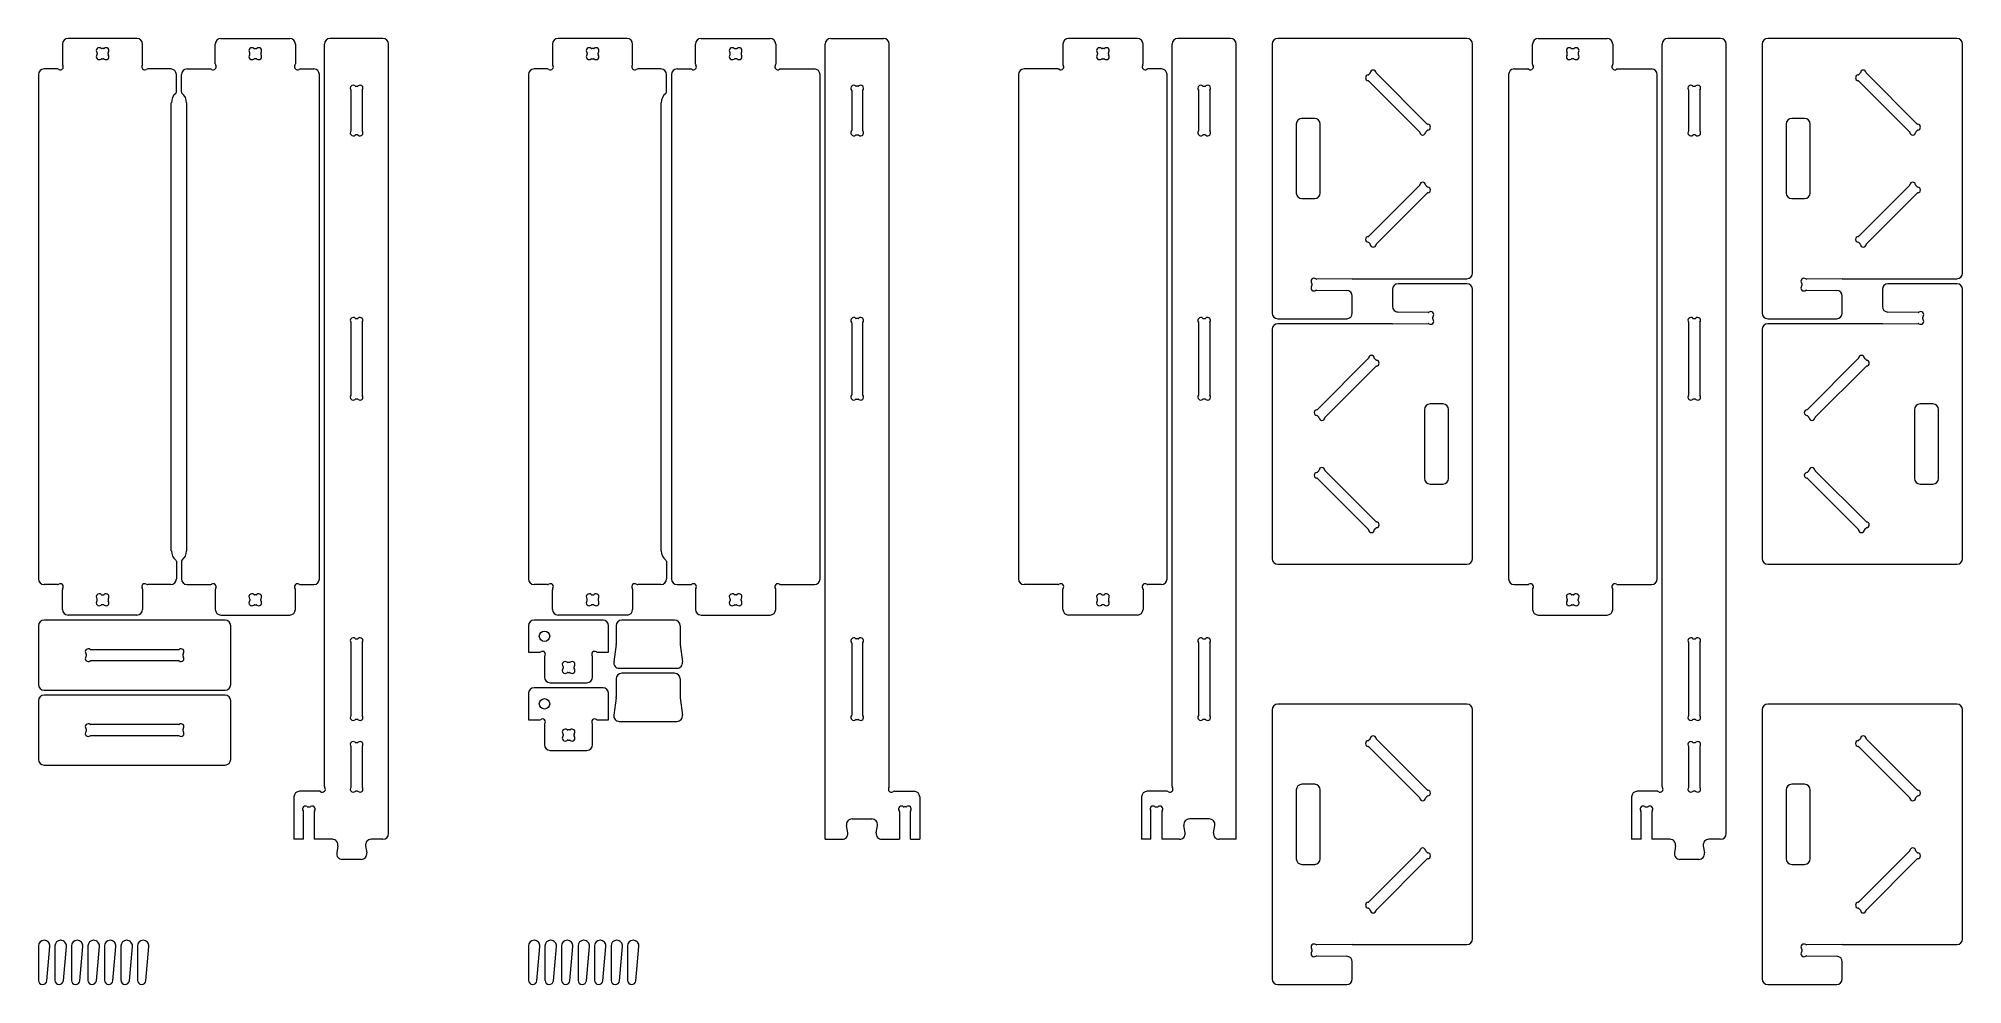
# Model space of a CAD drawing. Header units: millimetres. Extents: x 22 to 2423, y 21 to 1203.
import ezdxf

# ---------------------------------------------------------------- set-up
doc = ezdxf.new("R2010")
doc.units = ezdxf.units.MM

msp = doc.modelspace()

# ---------------------------------------------------------------- linework, layer by layer
at = {"color": 7, "linetype": 'Continuous', "lineweight": 15}
for p, q in [((144.7, 1202.6), (58.7, 1202.6)), ((249.4, 1202.6), (335.4, 1202.6)), ((451.7, 1202.6), (385.7, 1202.6)), ((756.3, 1202.6), (670.3, 1202.6)), ((848.8, 1202.6), (934.8, 1202.6)), ((1010.5, 1202.6), (1076.5, 1202.6)), ((1393.3, 1202.6), (1307.3, 1202.6)), ((1509.6, 1202.6), (1443.6, 1202.6)), ((1804.5, 1202.6), (1568.5, 1202.6)), ((1893.5, 1202.6), (1979.5, 1202.6)), ((2121.2, 1202.6), (2055.2, 1202.6)), ((2416, 1202.6), (2180, 1202.6)), ((51.7, 1195.6), (51.7, 1170.9)), ((94.9, 1184.2), (94.9, 1182.8)), ((102.9, 1189.9), (100.6, 1189.9)), ((100.6, 1177.2), (102.9, 1177.2)), ((108.6, 1182.8), (108.6, 1184.2)), ((151.7, 1170.9), (151.7, 1195.6)), ((242.4, 1170.9), (242.4, 1195.6)), ((285.5, 1182.8), (285.5, 1184.2)), ((291.2, 1189.9), (293.6, 1189.9)), ((293.6, 1177.2), (291.2, 1177.2)), ((299.2, 1184.2), (299.2, 1182.8)), ((342.4, 1195.6), (342.4, 1170.9)), ((378.7, 268.4), (378.7, 1195.6)), ((458.7, 209.6), (458.7, 1195.6)), ((663.3, 1195.6), (663.3, 1170.9)), ((706.5, 1184.2), (706.5, 1182.8)), ((714.5, 1189.9), (712.2, 1189.9)), ((712.2, 1177.2), (714.5, 1177.2)), ((720.2, 1182.8), (720.2, 1184.2)), ((763.3, 1170.9), (763.3, 1195.6)), ((841.8, 1170.3), (841.8, 1195.6)), ((885, 1182.8), (885, 1184.2)), ((890.7, 1189.9), (893, 1189.9)), ((893, 1177.2), (890.7, 1177.2)), ((898.7, 1184.2), (898.7, 1182.8)), ((941.8, 1195.6), (941.8, 1170.3)), ((1003.5, 202.6), (1003.5, 1195.6)), ((1083.5, 269), (1083.5, 1195.6)), ((1300.3, 1195.6), (1300.3, 1170.3)), ((1343.4, 1184.2), (1343.4, 1182.8)), ((1351.4, 1189.9), (1349.1, 1189.9)), ((1349.1, 1177.2), (1351.4, 1177.2)), ((1357.1, 1182.8), (1357.1, 1184.2)), ((1400.3, 1170.3), (1400.3, 1195.6)), ((1436.6, 269), (1436.6, 1195.6)), ((1516.6, 202.6), (1516.6, 1195.6)), ((1561.5, 1195.6), (1561.5, 859.6)), ((1811.5, 909.6), (1811.5, 1195.6)), ((1886.5, 1170.3), (1886.5, 1195.6)), ((1929.7, 1182.8), (1929.7, 1184.2)), ((1935.3, 1189.9), (1937.7, 1189.9)), ((1937.7, 1177.2), (1935.3, 1177.2)), ((1943.4, 1184.2), (1943.4, 1182.8)), ((1986.5, 1195.6), (1986.5, 1170.3)), ((2048.2, 268.4), (2048.2, 1195.6)), ((2128.2, 209.6), (2128.2, 1195.6)), ((2173, 1195.6), (2173, 859.6)), ((2423, 909.6), (2423, 1195.6)), ((21.7, 1157.5), (21.7, 527.7)), ((45.3, 1164.5), (28.7, 1164.5)), ((186.9, 1164.5), (158.2, 1164.5)), ((193.9, 1135.4), (193.9, 1157.5)), ((200.2, 1135.4), (200.2, 1157.5)), ((207.2, 1164.5), (236, 1164.5)), ((348.8, 1164.5), (365.4, 1164.5)), ((372.4, 527.7), (372.4, 1157.5)), ((633.3, 1157.5), (633.3, 527.7)), ((656.9, 1164.5), (640.3, 1164.5)), ((798.5, 1164.5), (769.8, 1164.5)), ((805.5, 1135.4), (805.5, 1157.5)), ((811.8, 1157.5), (811.8, 527.7)), ((818.8, 1164.5), (836, 1164.5)), ((947.7, 1164.5), (990.2, 1164.5)), ((997.2, 527.7), (997.2, 1157.5)), ((1244.9, 1157.5), (1244.9, 527.7)), ((1294.4, 1164.5), (1251.9, 1164.5)), ((1423.3, 1164.5), (1406.1, 1164.5)), ((1430.3, 527.7), (1430.3, 1157.5)), ((1683.6, 1159.1), (1681.9, 1157.5)), ((1755, 1095.7), (1691.6, 1159.1)), ((1856.5, 1157.5), (1856.5, 527.7)), ((1863.5, 1164.5), (1880.6, 1164.5)), ((1992.4, 1164.5), (2034.9, 1164.5)), ((2041.9, 527.7), (2041.9, 1157.5)), ((2295.2, 1159.1), (2293.5, 1157.5)), ((2366.6, 1095.7), (2303.2, 1159.1)), ((411.9, 1087.7), (411.9, 1137.4)), ((417.6, 1143.1), (419.9, 1143.1)), ((425.6, 1137.4), (425.6, 1087.7)), ((1036.7, 1137.4), (1036.7, 1087.7)), ((1044.7, 1143.1), (1042.4, 1143.1)), ((1050.4, 1087.7), (1050.4, 1137.4)), ((1469.8, 1087.7), (1469.8, 1137.4)), ((1475.4, 1143.1), (1477.8, 1143.1)), ((1483.5, 1137.4), (1483.5, 1087.7)), ((1681.9, 1149.4), (1745.3, 1086)), ((2081.4, 1087.7), (2081.4, 1137.4)), ((2087, 1143.1), (2089.4, 1143.1)), ((2095.1, 1137.4), (2095.1, 1087.7)), ((2293.5, 1149.4), (2356.9, 1086)), ((187.5, 562.8), (187.5, 1122.3)), ((206.6, 1122.3), (206.6, 562.8)), ((799.1, 562.8), (799.1, 1122.3)), ((419.9, 1082.1), (417.6, 1082.1)), ((1042.4, 1082.1), (1044.7, 1082.1)), ((1477.8, 1082.1), (1475.4, 1082.1)), ((1591.5, 1095.6), (1591.5, 1009.6)), ((1614.5, 1102.6), (1598.5, 1102.6)), ((1621.5, 1009.6), (1621.5, 1095.6)), ((1753.3, 1086), (1755, 1087.7)), ((2089.4, 1082.1), (2087, 1082.1)), ((2203, 1095.6), (2203, 1009.6)), ((2226, 1102.6), (2210, 1102.6)), ((2233, 1009.6), (2233, 1095.6)), ((2364.9, 1086), (2366.6, 1087.7)), ((1745.3, 1019.1), (1681.9, 955.7)), ((1691.6, 946), (1755, 1009.4)), ((1755, 1017.5), (1753.3, 1019.1)), ((2356.9, 1019.1), (2293.5, 955.7)), ((2303.2, 946), (2366.6, 1009.4)), ((2366.6, 1017.5), (2364.9, 1019.1)), ((1598.5, 1002.6), (1614.5, 1002.6)), ((2210, 1002.6), (2226, 1002.6)), ((1681.9, 947.7), (1683.6, 946)), ((2293.5, 947.7), (2295.2, 946)), ((1611, 896.4), (1611, 894)), ((1661.5, 902.6), (1616.6, 902.1)), ((1661.5, 902.6), (1804.5, 902.6)), ((1711.5, 889.2), (1711.5, 867.9)), ((1804.5, 896.2), (1718.5, 896.2)), ((1811.5, 553.2), (1811.5, 889.2)), ((2222.5, 896.4), (2222.5, 894)), ((2273, 902.6), (2228.2, 902.1)), ((2273, 902.6), (2416, 902.6)), ((2323, 889.2), (2323, 867.9)), ((2416, 896.2), (2330, 896.2)), ((2423, 553.2), (2423, 889.2)), ((1616.6, 888.3), (1654.5, 887.9)), ((1661.5, 859.6), (1661.5, 880.9)), ((2228.2, 888.3), (2266.1, 887.9)), ((2273, 859.6), (2273, 880.9)), ((411.9, 757.7), (411.9, 847.4)), ((417.6, 853.1), (419.9, 853.1)), ((425.6, 847.4), (425.6, 757.7)), ((1036.7, 847.4), (1036.7, 757.7)), ((1044.7, 853.1), (1042.4, 853.1)), ((1050.4, 757.7), (1050.4, 847.4)), ((1469.8, 757.7), (1469.8, 847.4)), ((1475.4, 853.1), (1477.8, 853.1)), ((1483.5, 847.4), (1483.5, 757.7)), ((1568.5, 852.6), (1654.5, 852.6)), ((1711.5, 846.2), (1568.5, 846.2)), ((1711.5, 846.2), (1756.3, 846.7)), ((1756.3, 860.5), (1718.4, 860.9)), ((1762, 852.4), (1762, 854.7)), ((2081.4, 757.7), (2081.4, 847.4)), ((2087, 853.1), (2089.4, 853.1)), ((2095.1, 847.4), (2095.1, 757.7)), ((2180, 852.6), (2266, 852.6)), ((2323, 846.2), (2180, 846.2)), ((2323, 846.2), (2367.9, 846.7)), ((2367.9, 860.5), (2330, 860.9)), ((2373.5, 852.4), (2373.5, 854.7)), ((1561.5, 839.2), (1561.5, 553.2)), ((2173, 839.2), (2173, 553.2)), ((1681.3, 802.8), (1617.9, 739.4)), ((1627.6, 729.7), (1691, 793.1)), ((1691, 801.1), (1689.3, 802.8)), ((2292.9, 802.8), (2229.5, 739.4)), ((2239.2, 729.7), (2302.6, 793.1)), ((2302.6, 801.1), (2300.9, 802.8)), ((419.9, 752.1), (417.6, 752.1)), ((1042.4, 752.1), (1044.7, 752.1)), ((1477.8, 752.1), (1475.4, 752.1)), ((1774.5, 746.2), (1758.5, 746.2)), ((2089.4, 752.1), (2087, 752.1)), ((2386, 746.2), (2370, 746.2)), ((1617.9, 731.3), (1619.6, 729.7)), ((1751.5, 739.2), (1751.5, 653.2)), ((1781.5, 653.2), (1781.5, 739.2)), ((2229.5, 731.3), (2231.2, 729.7)), ((2363, 739.2), (2363, 653.2)), ((2393, 653.2), (2393, 739.2)), ((1619.6, 662.8), (1617.9, 661.1)), ((1617.9, 653.1), (1681.3, 589.7)), ((1691, 599.4), (1627.6, 662.8)), ((2231.2, 662.8), (2229.5, 661.1)), ((2229.5, 653.1), (2292.9, 589.7)), ((2302.6, 599.4), (2239.2, 662.8)), ((1758.5, 646.2), (1774.5, 646.2)), ((2370, 646.2), (2386, 646.2)), ((1689.3, 589.7), (1691, 591.3)), ((2300.9, 589.7), (2302.6, 591.3)), ((193.9, 549.7), (193.9, 527.7)), ((200.2, 549.7), (200.2, 527.7)), ((805.5, 549.7), (805.5, 527.7)), ((1568.5, 546.2), (1804.5, 546.2)), ((2180, 546.2), (2416, 546.2)), ((45.3, 520.7), (28.7, 520.7)), ((51.7, 489.6), (51.7, 514.2)), ((100.6, 508), (102.9, 508)), ((151.7, 514.2), (151.7, 489.6)), ((186.9, 520.7), (158.2, 520.7)), ((207.2, 520.7), (236, 520.7)), ((242.4, 514.2), (242.4, 489.6)), ((293.6, 508), (291.2, 508)), ((342.4, 489.6), (342.4, 514.2)), ((348.8, 520.7), (365.4, 520.7)), ((656.9, 520.7), (640.3, 520.7)), ((663.3, 489.6), (663.3, 514.2)), ((712.2, 508), (714.5, 508)), ((763.3, 514.2), (763.3, 489.6)), ((798.5, 520.7), (769.8, 520.7)), ((818.8, 520.7), (836, 520.7)), ((841.8, 514.8), (841.8, 489.6)), ((893, 508), (890.7, 508)), ((941.8, 489.6), (941.8, 514.8)), ((947.7, 520.7), (990.2, 520.7)), ((1294.4, 520.7), (1251.9, 520.7)), ((1300.3, 489.6), (1300.3, 514.8)), ((1349.1, 508), (1351.4, 508)), ((1400.3, 514.8), (1400.3, 489.6)), ((1423.3, 520.7), (1406.1, 520.7)), ((1863.5, 520.7), (1880.6, 520.7)), ((1886.5, 514.8), (1886.5, 489.6)), ((1937.7, 508), (1935.3, 508)), ((1986.5, 489.6), (1986.5, 514.8)), ((1992.4, 520.7), (2034.9, 520.7)), ((144.7, 482.6), (58.7, 482.6)), ((94.9, 500.9), (94.9, 502.3)), ((102.9, 495.3), (100.6, 495.3)), ((108.6, 502.3), (108.6, 500.9)), ((249.4, 482.6), (335.4, 482.6)), ((285.5, 502.3), (285.5, 500.9)), ((291.2, 495.3), (293.6, 495.3)), ((299.2, 500.9), (299.2, 502.3)), ((756.3, 482.6), (670.3, 482.6)), ((706.5, 500.9), (706.5, 502.3)), ((714.5, 495.3), (712.2, 495.3)), ((720.2, 502.3), (720.2, 500.9)), ((848.8, 482.6), (934.8, 482.6)), ((885, 502.3), (885, 500.9)), ((890.7, 495.3), (893, 495.3)), ((898.7, 500.9), (898.7, 502.3)), ((1393.3, 482.6), (1307.3, 482.6)), ((1343.4, 500.9), (1343.4, 502.3)), ((1351.4, 495.3), (1349.1, 495.3)), ((1357.1, 502.3), (1357.1, 500.9)), ((1893.5, 482.6), (1979.5, 482.6)), ((1929.7, 502.3), (1929.7, 500.9)), ((1935.3, 495.3), (1937.7, 495.3)), ((1943.4, 500.9), (1943.4, 502.3)), ((21.7, 469.2), (21.7, 395.9)), ((254.7, 476.2), (28.7, 476.2)), ((261.7, 395.9), (261.7, 469.2)), ((633.3, 469.2), (633.3, 436.2)), ((726.3, 476.2), (640.3, 476.2)), ((733.3, 436.2), (733.3, 469.2)), ((742.6, 469.2), (742.6, 446.7)), ((815.6, 476.2), (749.6, 476.2)), ((822.6, 469.2), (822.6, 446.7)), ((81.2, 433.7), (81.2, 431.4)), ((196.6, 439.4), (86.9, 439.4)), ((202.2, 431.4), (202.2, 433.7)), ((411.9, 357.7), (411.9, 447.4)), ((417.6, 453.1), (419.9, 453.1)), ((425.6, 447.4), (425.6, 357.7)), ((633.3, 436.2), (647.5, 436.2)), ((719.2, 436.2), (733.3, 436.2)), ((742.6, 445.8), (739.7, 424.1)), ((822.7, 445.8), (825.6, 424.1)), ((1036.7, 447.4), (1036.7, 357.7)), ((1044.7, 453.1), (1042.4, 453.1)), ((1050.4, 357.7), (1050.4, 447.4)), ((1469.8, 357.7), (1469.8, 447.4)), ((1475.4, 453.1), (1477.8, 453.1)), ((1483.5, 447.4), (1483.5, 357.7)), ((2081.4, 357.7), (2081.4, 447.4)), ((2087, 453.1), (2089.4, 453.1)), ((2095.1, 447.4), (2095.1, 357.7)), ((86.9, 425.7), (196.6, 425.7)), ((653.3, 430.3), (653.3, 405.1)), ((676.5, 417.8), (676.5, 416.5)), ((684.5, 423.5), (682.2, 423.5)), ((682.2, 410.8), (684.5, 410.8)), ((690.2, 416.5), (690.2, 417.8)), ((713.3, 405.1), (713.3, 430.3)), ((746.6, 416.2), (818.6, 416.2)), ((815.6, 409.9), (749.6, 409.9)), ((28.7, 388.9), (254.7, 388.9)), ((633.3, 384.8), (633.3, 351.8)), ((726.3, 391.8), (640.3, 391.8)), ((660.3, 398.1), (706.3, 398.1)), ((733.3, 351.8), (733.3, 384.8)), ((742.6, 402.9), (742.6, 380.3)), ((822.6, 402.9), (822.6, 380.3)), ((21.7, 375.6), (21.7, 302.3)), ((254.7, 382.6), (28.7, 382.6)), ((261.7, 302.3), (261.7, 375.6)), ((742.6, 379.4), (739.7, 357.8)), ((822.7, 379.4), (825.6, 357.8)), ((1561.5, 364.3), (1561.5, 28.3)), ((1804.5, 371.3), (1568.5, 371.3)), ((1811.5, 78.3), (1811.5, 364.3)), ((2173, 364.3), (2173, 28.3)), ((2416, 371.3), (2180, 371.3)), ((2423, 78.3), (2423, 364.3)), ((81.2, 340.1), (81.2, 337.7)), ((196.6, 345.8), (86.9, 345.8)), ((202.2, 337.7), (202.2, 340.1)), ((419.9, 352.1), (417.6, 352.1)), ((633.3, 351.8), (647.5, 351.8)), ((653.3, 345.9), (653.3, 320.7)), ((684.5, 339.1), (682.2, 339.1)), ((713.3, 320.7), (713.3, 345.9)), ((719.2, 351.8), (733.3, 351.8)), ((746.6, 349.9), (818.6, 349.9)), ((1042.4, 352.1), (1044.7, 352.1)), ((1477.8, 352.1), (1475.4, 352.1)), ((2089.4, 352.1), (2087, 352.1)), ((86.9, 332.1), (196.6, 332.1)), ((411.9, 268.2), (411.9, 317.9)), ((417.6, 323.6), (419.9, 323.6)), ((425.6, 317.9), (425.6, 268.2)), ((660.3, 313.7), (706.3, 313.7)), ((676.5, 333.4), (676.5, 332)), ((682.2, 326.4), (684.5, 326.4)), ((690.2, 332), (690.2, 333.4)), ((1683.6, 327.8), (1681.9, 326.2)), ((1681.9, 318.1), (1745.3, 254.7)), ((1755, 264.4), (1691.6, 327.8)), ((2081.4, 268.2), (2081.4, 317.9)), ((2087, 323.6), (2089.4, 323.6)), ((2095.1, 317.9), (2095.1, 268.2)), ((2295.2, 327.8), (2293.5, 326.2)), ((2293.5, 318.1), (2356.9, 254.7)), ((2366.6, 264.4), (2303.2, 327.8)), ((28.7, 295.3), (254.7, 295.3)), ((1591.5, 264.3), (1591.5, 178.3)), ((1614.5, 271.3), (1598.5, 271.3)), ((1621.5, 178.3), (1621.5, 264.3)), ((2203, 264.3), (2203, 178.3)), ((2226, 271.3), (2210, 271.3)), ((2233, 178.3), (2233, 264.3)), ((340.6, 255.6), (340.6, 202.6)), ((372.9, 262.6), (347.6, 262.6)), ((358, 243.1), (360.4, 243.1)), ((419.9, 262.6), (417.6, 262.6)), ((1090, 262.6), (1114.6, 262.6)), ((1104.2, 243.1), (1101.9, 243.1)), ((1121.6, 255.6), (1121.6, 202.6)), ((1398.5, 255.6), (1398.5, 202.6)), ((1430.2, 262.6), (1405.5, 262.6)), ((1415.9, 243.1), (1418.2, 243.1)), ((1753.3, 254.7), (1755, 256.4)), ((2010.1, 255.6), (2010.1, 202.6)), ((2042.3, 262.6), (2017.1, 262.6)), ((2027.5, 243.1), (2029.8, 243.1)), ((2089.4, 262.6), (2087, 262.6)), ((2364.9, 254.7), (2366.6, 256.4)), ((352.3, 202.6), (352.3, 237.4)), ((366, 237.4), (366, 202.6)), ((1031.7, 210.7), (1030.2, 220)), ((1037.1, 228.1), (1061.9, 228.1)), ((1067.3, 210.7), (1068.8, 220)), ((1096.2, 237.4), (1096.2, 202.6)), ((1109.9, 202.6), (1109.9, 237.4)), ((1410.2, 202.6), (1410.2, 237.4)), ((1423.9, 237.4), (1423.9, 202.6)), ((1452.8, 210.7), (1451.3, 220)), ((1483, 228.1), (1458.2, 228.1)), ((1488.4, 210.7), (1489.9, 220)), ((2021.8, 202.6), (2021.8, 237.4)), ((2035.5, 237.4), (2035.5, 202.6)), ((352.3, 202.6), (340.6, 202.6)), ((388.5, 202.6), (366, 202.6)), ((395.4, 194.5), (394, 185.7)), ((430, 194.5), (431.4, 185.7)), ((451.7, 202.6), (436.9, 202.6)), ((1003.5, 202.6), (1024.8, 202.6)), ((1074.2, 202.6), (1096.2, 202.6)), ((1109.9, 202.6), (1121.6, 202.6)), ((1410.2, 202.6), (1398.5, 202.6)), ((1445.9, 202.6), (1423.9, 202.6)), ((1516.6, 202.6), (1495.3, 202.6)), ((2021.8, 202.6), (2010.1, 202.6)), ((2058, 202.6), (2035.5, 202.6)), ((2064.9, 194.5), (2063.5, 185.7)), ((2099.5, 194.5), (2100.9, 185.7)), ((2121.2, 202.6), (2106.4, 202.6)), ((424.5, 177.6), (400.9, 177.6)), ((1598.5, 171.3), (1614.5, 171.3)), ((1745.3, 187.8), (1681.9, 124.4)), ((1691.6, 114.7), (1755, 178.1)), ((1755, 186.2), (1753.3, 187.8)), ((2094, 177.6), (2070.4, 177.6)), ((2210, 171.3), (2226, 171.3)), ((2356.9, 187.8), (2293.5, 124.4)), ((2303.2, 114.7), (2366.6, 178.1)), ((2366.6, 186.2), (2364.9, 187.8)), ((1681.9, 116.4), (1683.6, 114.7)), ((2293.5, 116.4), (2295.2, 114.7)), ((29, 76.5), (28.7, 76.5)), ((49.6, 76.5), (49.3, 76.5)), ((70.2, 76.5), (69.9, 76.5)), ((90.8, 76.5), (90.5, 76.5)), ((111.4, 76.5), (111.1, 76.5)), ((132, 76.5), (131.7, 76.5)), ((152.6, 76.5), (152.3, 76.5)), ((640.6, 76.5), (640.3, 76.5)), ((661.2, 76.5), (660.9, 76.5)), ((681.8, 76.5), (681.5, 76.5)), ((702.4, 76.5), (702.1, 76.5)), ((723, 76.5), (722.7, 76.5)), ((743.6, 76.5), (743.3, 76.5)), ((764.2, 76.5), (763.9, 76.5)), ((21.7, 69.5), (21.7, 26.5)), ((32.2, 26.1), (36, 68.9)), ((42.3, 69.5), (42.3, 26.5)), ((52.8, 26.1), (56.6, 68.9)), ((62.9, 69.5), (62.9, 26.5)), ((73.4, 26.1), (77.2, 68.9)), ((83.5, 69.5), (83.5, 26.5)), ((94, 26.1), (97.8, 68.9)), ((104.1, 69.5), (104.1, 26.5)), ((114.6, 26.1), (118.4, 68.9)), ((124.7, 69.5), (124.7, 26.5)), ((135.2, 26.1), (139, 68.9)), ((145.3, 69.5), (145.3, 26.5)), ((155.8, 26.1), (159.6, 68.9)), ((633.3, 69.5), (633.3, 26.5)), ((643.8, 26.1), (647.6, 68.9)), ((653.9, 69.5), (653.9, 26.5)), ((664.4, 26.1), (668.2, 68.9)), ((674.5, 69.5), (674.5, 26.5)), ((685, 26.1), (688.8, 68.9)), ((695.1, 69.5), (695.1, 26.5)), ((705.6, 26.1), (709.4, 68.9)), ((715.7, 69.5), (715.7, 26.5)), ((726.2, 26.1), (729.9, 68.9)), ((736.3, 69.5), (736.3, 26.5)), ((746.8, 26.1), (750.5, 68.9)), ((756.9, 69.5), (756.9, 26.5)), ((767.4, 26.1), (771.1, 68.9)), ((1611, 65.1), (1611, 62.7)), ((1661.5, 71.3), (1616.6, 70.8)), ((1616.6, 57), (1654.5, 56.6)), ((1661.5, 71.3), (1804.5, 71.3)), ((1661.5, 28.3), (1661.5, 49.6)), ((2222.5, 65.1), (2222.5, 62.7)), ((2273, 71.3), (2228.2, 70.8)), ((2228.2, 57), (2266.1, 56.6)), ((2273, 71.3), (2416, 71.3)), ((2273, 28.3), (2273, 49.6)), ((1568.5, 21.3), (1654.5, 21.3)), ((2180, 21.3), (2266, 21.3))]:
    msp.add_line(p, q, dxfattribs=at)
for centre in [(653.3, 456.2), (653.3, 371.8)]:
    msp.add_circle(centre, 6.5, dxfattribs=at)
for centre, radius, start, end in [((58.7, 1195.6), 7, 90, 180), ((144.7, 1195.6), 7, 0, 90), ((249.4, 1195.6), 7, 90, 180), ((335.4, 1195.6), 7, 0, 90), ((385.7, 1195.6), 7, 90, 180), ((451.7, 1195.6), 7, 0, 90), ((670.3, 1195.6), 7, 90, 180), ((756.3, 1195.6), 7, 0, 90), ((848.8, 1195.6), 7, 90, 180), ((934.8, 1195.6), 7, 0, 90), ((1010.5, 1195.6), 7, 90, 180), ((1076.5, 1195.6), 7, 0, 90), ((1307.3, 1195.6), 7, 90, 180), ((1393.3, 1195.6), 7, 0, 90), ((1443.6, 1195.6), 7, 90, 180), ((1509.6, 1195.6), 7, 0, 90), ((1568.5, 1195.6), 7, 90, 180), ((1804.5, 1195.6), 7, 0, 90), ((1893.5, 1195.6), 7, 90, 180), ((1979.5, 1195.6), 7, 0, 90), ((2055.2, 1195.6), 7, 90, 180), ((2121.2, 1195.6), 7, 0, 90), ((2180, 1195.6), 7, 90, 180), ((2416, 1195.6), 7, 0, 90), ((97.5, 1187.3), 3.68, 51.4743, 218.5257), ((97.5, 1179.8), 3.68, 141.4743, 308.5257), ((93.6, 1184.2), 1.27, 0, 38.5257), ((93.6, 1182.8), 1.27, 321.4743, 0), ((100.6, 1191.1), 1.27, 231.4743, 270), ((100.6, 1175.9), 1.27, 90, 128.5257), ((102.9, 1191.1), 1.27, 270, 308.5257), ((102.9, 1175.9), 1.27, 51.4743, 90), ((106, 1187.3), 3.68, 321.4743, 128.5257), ((106, 1179.8), 3.68, 231.4743, 38.5257), ((109.9, 1184.2), 1.27, 141.4743, 180), ((109.9, 1182.8), 1.27, 180, 218.5257), ((288.1, 1187.3), 3.68, 51.4743, 218.5257), ((288.1, 1179.8), 3.68, 141.4743, 308.5257), ((284.3, 1184.2), 1.27, 0, 38.5257), ((284.3, 1182.8), 1.27, 321.4743, 0), ((291.2, 1191.1), 1.27, 231.4743, 270), ((291.2, 1175.9), 1.27, 90, 128.5257), ((293.6, 1191.1), 1.27, 270, 308.5257), ((293.6, 1175.9), 1.27, 51.4743, 90), ((296.6, 1187.3), 3.68, 321.4743, 128.5257), ((296.6, 1179.8), 3.68, 231.4743, 38.5257), ((300.5, 1184.2), 1.27, 141.4743, 180), ((300.5, 1182.8), 1.27, 180, 218.5257), ((709.1, 1187.3), 3.68, 51.4743, 218.5257), ((709.1, 1179.8), 3.67, 141.4743, 308.5257), ((705.2, 1184.2), 1.27, 0, 38.5257), ((705.2, 1182.8), 1.27, 321.4743, 0), ((712.2, 1191.1), 1.27, 231.4743, 270), ((712.2, 1175.9), 1.27, 90, 128.5257), ((714.5, 1191.1), 1.27, 270, 308.5257), ((714.5, 1175.9), 1.27, 51.4743, 90), ((717.6, 1187.3), 3.68, 321.4743, 128.5257), ((717.6, 1179.8), 3.67, 231.4743, 38.5257), ((721.5, 1184.2), 1.27, 141.4743, 180), ((721.5, 1182.8), 1.27, 180, 218.5257), ((887.6, 1187.3), 3.68, 51.4743, 218.5257), ((887.6, 1179.8), 3.68, 141.4743, 308.5257), ((883.7, 1184.2), 1.27, 0, 38.5257), ((883.7, 1182.8), 1.27, 321.4743, 0), ((890.7, 1191.1), 1.27, 231.4743, 270), ((890.7, 1175.9), 1.27, 90, 128.5257), ((893, 1191.1), 1.27, 270, 308.5257), ((893, 1175.9), 1.27, 51.4743, 90), ((896.1, 1187.3), 3.68, 321.4743, 128.5257), ((896.1, 1179.8), 3.67, 231.4743, 38.5257), ((900, 1184.2), 1.27, 141.4743, 180), ((900, 1182.8), 1.27, 180, 218.5257), ((1346, 1187.3), 3.68, 51.4743, 218.5257), ((1346, 1179.8), 3.68, 141.4743, 308.5257), ((1342.1, 1184.2), 1.27, 0, 38.5257), ((1342.1, 1182.8), 1.27, 321.4743, 0), ((1349.1, 1191.1), 1.27, 231.4743, 270), ((1349.1, 1175.9), 1.27, 90, 128.5257), ((1351.4, 1191.1), 1.27, 270, 308.5257), ((1351.4, 1175.9), 1.27, 51.4743, 90), ((1354.5, 1187.3), 3.68, 321.4743, 128.5257), ((1354.5, 1179.8), 3.68, 231.4743, 38.5257), ((1358.4, 1184.2), 1.27, 141.4743, 180), ((1358.4, 1182.8), 1.27, 180, 218.5257), ((1932.3, 1187.3), 3.68, 51.4743, 218.5257), ((1932.3, 1179.8), 3.68, 141.4743, 308.5257), ((1928.4, 1184.2), 1.27, 0, 38.5257), ((1928.4, 1182.8), 1.27, 321.4743, 0), ((1935.3, 1191.1), 1.27, 231.4743, 270), ((1935.3, 1175.9), 1.27, 90, 128.5257), ((1937.7, 1191.1), 1.27, 270, 308.5257), ((1937.7, 1175.9), 1.27, 51.4743, 90), ((1940.8, 1187.3), 3.68, 321.4743, 128.5257), ((1940.8, 1179.8), 3.68, 231.4743, 38.5257), ((1944.6, 1184.2), 1.27, 141.4743, 180), ((1944.6, 1182.8), 1.27, 180, 218.5257), ((28.7, 1157.5), 7, 90, 180), ((45.3, 1160.8), 3.67, 58.6003, 90), ((49.1, 1167.1), 3.68, 238.6003, 31.3997), ((55.4, 1170.9), 3.68, 180, 211.3997), ((154.3, 1167.1), 3.67, 148.6003, 301.3997), ((148.1, 1170.9), 3.68, 328.6003, 0), ((158.2, 1160.8), 3.67, 90, 121.3997), ((186.9, 1157.5), 7, 0, 90), ((207.2, 1157.5), 7, 90, 180), ((236, 1160.8), 3.67, 58.6003, 90), ((239.8, 1167.1), 3.68, 238.6003, 31.3997), ((246.1, 1170.9), 3.68, 180, 211.3997), ((345, 1167.1), 3.68, 148.6003, 301.3997), ((338.7, 1170.9), 3.68, 328.6003, 0), ((348.8, 1160.8), 3.67, 90, 121.3997), ((365.4, 1157.5), 7, 0, 90), ((640.3, 1157.5), 7, 90, 180), ((656.9, 1160.8), 3.67, 58.6003, 90), ((660.7, 1167.1), 3.67, 238.6003, 31.3997), ((667, 1170.9), 3.68, 180, 211.3997), ((765.9, 1167.1), 3.68, 148.6003, 301.3997), ((759.7, 1170.9), 3.68, 328.6003, 0), ((769.8, 1160.8), 3.67, 90, 121.3997), ((798.5, 1157.5), 7, 0, 90), ((818.8, 1157.5), 7, 90, 180), ((836, 1162.6), 1.84, 53.5849, 90), ((839.2, 1167.1), 3.68, 233.5849, 36.4151), ((843.7, 1170.3), 1.84, 180, 216.4151), ((944.4, 1167.1), 3.68, 143.5849, 306.4151), ((940, 1170.3), 1.84, 323.5849, 0), ((947.7, 1162.6), 1.84, 90, 126.4151), ((990.2, 1157.5), 7, 0, 90), ((1251.9, 1157.5), 7, 90, 180), ((1294.4, 1162.6), 1.84, 53.5849, 90), ((1297.7, 1167.1), 3.68, 233.5849, 36.4151), ((1302.1, 1170.3), 1.84, 180, 216.4151), ((1402.9, 1167.1), 3.68, 143.5849, 306.4151), ((1398.4, 1170.3), 1.84, 323.5849, 0), ((1406.1, 1162.6), 1.84, 90, 126.4151), ((1423.3, 1157.5), 7, 360, 90), ((1681.6, 1153.4), 3.68, 96.4743, 263.5257), ((1681, 1158.3), 1.27, 276.4743, 315), ((1682.7, 1160), 1.27, 315, 353.5257), ((1687.6, 1159.4), 3.67, 6.4743, 173.5257), ((1692.5, 1160), 1.27, 186.4743, 225), ((1863.5, 1157.5), 7, 90, 180), ((1880.6, 1162.6), 1.84, 53.5849, 90), ((1883.9, 1167.1), 3.68, 233.5849, 36.4151), ((1888.3, 1170.3), 1.84, 180, 216.4151), ((1989.1, 1167.1), 3.68, 143.5849, 306.4151), ((1984.7, 1170.3), 1.84, 323.5849, 0), ((1992.4, 1162.6), 1.84, 90, 126.4151), ((2034.9, 1157.5), 7, 0, 90), ((2293.2, 1153.4), 3.68, 96.4743, 263.5257), ((2292.6, 1158.3), 1.27, 276.4743, 315), ((2294.3, 1160), 1.27, 315, 353.5257), ((2299.2, 1159.4), 3.67, 6.4743, 173.5257), ((2304.1, 1160), 1.27, 186.4743, 225), ((202.4, 1122.3), 14.8, 128.2223, 180), ((192.1, 1135.4), 1.84, 308.2223, 0), ((202.1, 1135.4), 1.84, 180, 231.7777), ((191.8, 1122.3), 14.8, 0, 51.7777), ((414.5, 1140.5), 3.68, 51.4743, 218.5257), ((410.6, 1137.4), 1.27, 0, 38.5257), ((417.6, 1144.3), 1.27, 231.4743, 270), ((419.9, 1144.3), 1.27, 270, 308.5257), ((423, 1140.5), 3.68, 321.4743, 128.5257), ((426.9, 1137.4), 1.27, 141.4743, 180), ((813.9, 1122.3), 14.8, 128.2223, 180), ((803.6, 1135.4), 1.84, 308.2223, 0), ((1039.3, 1140.5), 3.68, 51.4743, 218.5257), ((1035.4, 1137.4), 1.27, 0, 38.5257), ((1042.4, 1144.3), 1.27, 231.4743, 270), ((1044.7, 1144.3), 1.27, 270, 308.5257), ((1047.8, 1140.5), 3.68, 321.4743, 128.5257), ((1051.6, 1137.4), 1.27, 141.4743, 180), ((1472.4, 1140.5), 3.68, 51.4743, 218.5257), ((1468.5, 1137.4), 1.27, 0, 38.5257), ((1475.4, 1144.3), 1.27, 231.4743, 270), ((1477.8, 1144.3), 1.27, 270, 308.5257), ((1480.9, 1140.5), 3.68, 321.4743, 128.5257), ((1484.7, 1137.4), 1.27, 141.4743, 180), ((1681, 1148.5), 1.27, 45, 83.5257), ((2084, 1140.5), 3.67, 51.4743, 218.5257), ((2080.1, 1137.4), 1.27, 0, 38.5257), ((2087, 1144.3), 1.27, 231.4743, 270), ((2089.4, 1144.3), 1.27, 270, 308.5257), ((2092.5, 1140.5), 3.68, 321.4743, 128.5257), ((2096.3, 1137.4), 1.27, 141.4743, 180), ((2292.6, 1148.5), 1.27, 45, 83.5257), ((414.5, 1084.7), 3.68, 141.4743, 308.5257), ((410.6, 1087.7), 1.27, 321.4743, 0), ((417.6, 1080.8), 1.27, 90, 128.5257), ((419.9, 1080.8), 1.27, 51.4743, 90), ((423, 1084.7), 3.68, 231.4743, 38.5257), ((426.9, 1087.7), 1.27, 180, 218.5257), ((1039.3, 1084.7), 3.68, 141.4743, 308.5257), ((1035.4, 1087.7), 1.27, 321.4743, 0), ((1042.4, 1080.8), 1.27, 90, 128.5257), ((1044.7, 1080.8), 1.27, 51.4743, 90), ((1047.8, 1084.7), 3.68, 231.4743, 38.5257), ((1051.6, 1087.7), 1.27, 180, 218.5257), ((1472.4, 1084.7), 3.68, 141.4743, 308.5257), ((1468.5, 1087.7), 1.27, 321.4743, 0), ((1475.4, 1080.8), 1.27, 90, 128.5257), ((1477.8, 1080.8), 1.27, 51.4743, 90), ((1480.9, 1084.7), 3.68, 231.4743, 38.5257), ((1484.7, 1087.7), 1.27, 180, 218.5257), ((1598.5, 1095.6), 7, 90, 180), ((1614.5, 1095.6), 7, 0, 90), ((1744.4, 1085.1), 1.27, 6.4743, 45), ((1749.3, 1085.7), 3.68, 186.4743, 353.5257), ((1754.2, 1085.1), 1.27, 135, 173.5257), ((1755.9, 1096.6), 1.27, 225, 263.5257), ((1755.9, 1086.8), 1.27, 96.4743, 135), ((1755.3, 1091.7), 3.68, 276.4743, 83.5257), ((2084, 1084.7), 3.67, 141.4743, 308.5257), ((2080.1, 1087.7), 1.27, 321.4743, 0), ((2087, 1080.8), 1.27, 90, 128.5257), ((2089.4, 1080.8), 1.27, 51.4743, 90), ((2092.5, 1084.7), 3.68, 231.4743, 38.5257), ((2096.3, 1087.7), 1.27, 180, 218.5257), ((2210, 1095.6), 7, 90, 180), ((2226, 1095.6), 7, 0, 90), ((2356, 1085.1), 1.27, 6.4743, 45), ((2360.9, 1085.7), 3.67, 186.4743, 353.5257), ((2365.8, 1085.1), 1.27, 135, 173.5257), ((2367.5, 1096.6), 1.27, 225, 263.5257), ((2367.5, 1086.8), 1.27, 96.4743, 135), ((2366.9, 1091.7), 3.68, 276.4743, 83.5257), ((1598.5, 1009.6), 7, 180, 270), ((1614.5, 1009.6), 7, 270, 0), ((1744.4, 1020), 1.27, 315, 353.5257), ((1749.3, 1019.4), 3.67, 6.4743, 173.5257), ((1754.2, 1020), 1.27, 186.4743, 225), ((1755.9, 1018.3), 1.27, 225, 263.5257), ((1755.9, 1008.5), 1.27, 96.4743, 135), ((1755.3, 1013.4), 3.68, 276.4743, 83.5257), ((2210, 1009.6), 7, 180, 270), ((2226, 1009.6), 7, 270, 0), ((2356, 1020), 1.27, 315, 353.5257), ((2360.9, 1019.4), 3.67, 6.4743, 173.5257), ((2365.8, 1020), 1.27, 186.4743, 225), ((2367.5, 1018.3), 1.27, 225, 263.5257), ((2367.5, 1008.5), 1.27, 96.4743, 135), ((2366.9, 1013.4), 3.68, 276.4743, 83.5257), ((1681.6, 951.7), 3.68, 96.4743, 263.5257), ((1681, 956.6), 1.27, 276.4743, 315), ((1681, 946.8), 1.27, 45, 83.5257), ((1682.7, 945.1), 1.27, 6.4743, 45), ((1687.6, 945.7), 3.67, 186.4743, 353.5257), ((1692.5, 945.1), 1.27, 135, 173.5257), ((2293.2, 951.7), 3.68, 96.4743, 263.5257), ((2292.6, 956.6), 1.27, 276.4743, 315), ((2292.6, 946.8), 1.27, 45, 83.5257), ((2294.3, 945.1), 1.27, 6.4743, 45), ((2299.2, 945.7), 3.67, 186.4743, 353.5257), ((2304.1, 945.1), 1.27, 135, 173.5257), ((1613.6, 899.5), 3.68, 52.5203, 218.5257), ((1613.6, 891), 3.68, 141.4743, 307.4797), ((1609.7, 896.4), 1.27, 0, 38.5257), ((1609.7, 894), 1.27, 321.4743, 0), ((1616.6, 903.4), 1.27, 232.5203, 270.5673), ((1718.5, 889.2), 7, 90, 180), ((1804.5, 909.6), 7, 270, 0), ((1804.5, 889.2), 7, 0, 90), ((2225.1, 899.5), 3.68, 52.5203, 218.5257), ((2225.1, 891), 3.68, 141.4743, 307.4797), ((2221.3, 896.4), 1.27, 0, 38.5257), ((2221.3, 894), 1.27, 321.4743, 0), ((2228.2, 903.4), 1.27, 232.5203, 270.5673), ((2330, 889.2), 7, 90, 180), ((2416, 909.6), 7, 270, 0), ((2416, 889.2), 7, 0, 90), ((1616.6, 887), 1.27, 89.4327, 127.4797), ((1654.5, 880.9), 7, 0, 89.4327), ((1718.5, 867.9), 7, 180, 269.4327), ((2228.2, 887), 1.27, 89.4327, 127.4797), ((2266, 880.9), 7, 0, 89.4327), ((2330, 867.9), 7, 180, 269.4327), ((414.5, 850.5), 3.68, 51.4743, 218.5257), ((410.6, 847.4), 1.27, 0, 38.5257), ((417.6, 854.3), 1.27, 231.4743, 270), ((419.9, 854.3), 1.27, 270, 308.5257), ((423, 850.5), 3.68, 321.4743, 128.5257), ((426.9, 847.4), 1.27, 141.4743, 180), ((1039.3, 850.5), 3.67, 51.4743, 218.5257), ((1035.4, 847.4), 1.27, 0, 38.5257), ((1042.4, 854.3), 1.27, 231.4743, 270), ((1044.7, 854.3), 1.27, 270, 308.5257), ((1047.8, 850.5), 3.67, 321.4743, 128.5257), ((1051.6, 847.4), 1.27, 141.4743, 180), ((1472.4, 850.5), 3.68, 51.4743, 218.5257), ((1468.5, 847.4), 1.27, 0, 38.5257), ((1475.4, 854.3), 1.27, 231.4743, 270), ((1477.8, 854.3), 1.27, 270, 308.5257), ((1480.9, 850.5), 3.68, 321.4743, 128.5257), ((1484.7, 847.4), 1.27, 141.4743, 180), ((1568.5, 859.6), 7, 180, 270), ((1568.5, 839.2), 7, 90, 180), ((1654.5, 859.6), 7, 270, 0), ((1756.4, 861.7), 1.27, 269.4327, 307.4797), ((1756.4, 845.4), 1.27, 52.5203, 90.5673), ((1759.4, 857.8), 3.67, 321.4743, 127.4797), ((1759.4, 849.3), 3.68, 232.5203, 38.5257), ((1763.2, 854.7), 1.27, 141.4743, 180), ((1763.2, 852.4), 1.27, 180, 218.5257), ((2084, 850.5), 3.67, 51.4743, 218.5257), ((2080.1, 847.4), 1.27, 0, 38.5257), ((2087, 854.3), 1.27, 231.4743, 270), ((2089.4, 854.3), 1.27, 270, 308.5257), ((2092.5, 850.5), 3.68, 321.4743, 128.5257), ((2096.3, 847.4), 1.27, 141.4743, 180), ((2180, 859.6), 7, 180, 270), ((2180, 839.2), 7, 90, 180), ((2266, 859.6), 7, 270, 0), ((2367.9, 861.7), 1.27, 269.4327, 307.4797), ((2367.9, 845.4), 1.27, 52.5203, 90.5673), ((2370.9, 857.8), 3.68, 321.4743, 127.4797), ((2370.9, 849.3), 3.68, 232.5203, 38.5257), ((2374.8, 854.7), 1.27, 141.4743, 180), ((2374.8, 852.4), 1.27, 180, 218.5257), ((1680.4, 803.7), 1.27, 315, 353.5257), ((1685.3, 803.1), 3.68, 6.4743, 173.5257), ((1690.2, 803.7), 1.27, 186.4743, 225), ((1691.9, 802), 1.27, 225, 263.5257), ((1691.9, 792.2), 1.27, 96.4743, 135), ((1691.3, 797.1), 3.67, 276.4743, 83.5257), ((2292, 803.7), 1.27, 315, 353.5257), ((2296.9, 803.1), 3.68, 6.4743, 173.5257), ((2301.8, 803.7), 1.27, 186.4743, 225), ((2303.5, 802), 1.27, 225, 263.5257), ((2303.5, 792.2), 1.27, 96.4743, 135), ((2302.9, 797.1), 3.68, 276.4743, 83.5257), ((414.5, 754.7), 3.68, 141.4743, 308.5257), ((410.6, 757.7), 1.27, 321.4743, 0), ((417.6, 750.8), 1.27, 90, 128.5257), ((419.9, 750.8), 1.27, 51.4743, 90), ((423, 754.7), 3.68, 231.4743, 38.5257), ((426.9, 757.7), 1.27, 180, 218.5257), ((1039.3, 754.7), 3.67, 141.4743, 308.5257), ((1035.4, 757.7), 1.27, 321.4743, 0), ((1042.4, 750.8), 1.27, 90, 128.5257), ((1044.7, 750.8), 1.27, 51.4743, 90), ((1047.8, 754.7), 3.67, 231.4743, 38.5257), ((1051.6, 757.7), 1.27, 180, 218.5257), ((1472.4, 754.7), 3.68, 141.4743, 308.5257), ((1468.5, 757.7), 1.27, 321.4743, 0), ((1475.4, 750.8), 1.27, 90, 128.5257), ((1477.8, 750.8), 1.27, 51.4743, 90), ((1480.9, 754.7), 3.68, 231.4743, 38.5257), ((1484.7, 757.7), 1.27, 180, 218.5257), ((1758.5, 739.2), 7, 90, 180), ((1774.5, 739.2), 7, 0, 90), ((2084, 754.7), 3.68, 141.4743, 308.5257), ((2080.1, 757.7), 1.27, 321.4743, 0), ((2087, 750.8), 1.27, 90, 128.5257), ((2089.4, 750.8), 1.27, 51.4743, 90), ((2092.5, 754.7), 3.68, 231.4743, 38.5257), ((2096.3, 757.7), 1.27, 180, 218.5257), ((2370, 739.2), 7, 90, 180), ((2386, 739.2), 7, 0, 90), ((1617.6, 735.4), 3.67, 96.4743, 263.5257), ((1617, 740.3), 1.27, 276.4743, 315), ((1617, 730.4), 1.27, 45, 83.5257), ((1618.7, 728.8), 1.27, 6.4743, 45), ((1623.6, 729.3), 3.67, 186.4743, 353.5257), ((1628.5, 728.8), 1.27, 135, 173.5257), ((2229.2, 735.4), 3.67, 96.4743, 263.5257), ((2228.6, 740.3), 1.27, 276.4743, 315), ((2228.6, 730.4), 1.27, 45, 83.5257), ((2230.3, 728.8), 1.27, 6.4743, 45), ((2235.2, 729.3), 3.68, 186.4743, 353.5257), ((2240.1, 728.8), 1.27, 135, 173.5257), ((1617.6, 657.1), 3.67, 96.4743, 263.5257), ((1617, 662), 1.27, 276.4743, 315), ((1617, 652.2), 1.27, 45, 83.5257), ((1618.7, 663.7), 1.27, 315, 353.5257), ((1623.6, 663.1), 3.68, 6.4743, 173.5257), ((1628.5, 663.7), 1.27, 186.4743, 225), ((1758.5, 653.2), 7, 180, 270), ((1774.5, 653.2), 7, 270, 0), ((2229.2, 657.1), 3.67, 96.4743, 263.5257), ((2228.6, 662), 1.27, 276.4743, 315), ((2228.6, 652.2), 1.27, 45, 83.5257), ((2230.3, 663.7), 1.27, 315, 353.5257), ((2235.2, 663.1), 3.68, 6.4743, 173.5257), ((2240.1, 663.7), 1.27, 186.4743, 225), ((2370, 653.2), 7, 180, 270), ((2386, 653.2), 7, 270, 0), ((1680.4, 588.8), 1.27, 6.4743, 45), ((1685.3, 589.3), 3.68, 186.4743, 353.5257), ((1690.2, 588.8), 1.27, 135, 173.5257), ((1691.9, 600.3), 1.27, 225, 263.5257), ((1691.9, 590.4), 1.27, 96.4743, 135), ((1691.3, 595.4), 3.68, 276.4743, 83.5257), ((2292, 588.8), 1.27, 6.4743, 45), ((2296.9, 589.3), 3.68, 186.4743, 353.5257), ((2301.8, 588.8), 1.27, 135, 173.5257), ((2303.5, 600.3), 1.27, 225, 263.5257), ((2303.5, 590.4), 1.27, 96.4743, 135), ((2302.9, 595.4), 3.68, 276.4743, 83.5257), ((202.4, 562.8), 14.8, 180, 231.7777), ((191.8, 562.8), 14.8, 308.2223, 0), ((813.9, 562.8), 14.8, 180, 231.7777), ((1568.5, 553.2), 7, 180, 270), ((1804.5, 553.2), 7, 270, 0), ((2180, 553.2), 7, 180, 270), ((2416, 553.2), 7, 270, 0), ((192.1, 549.7), 1.84, 0, 51.7777), ((202.1, 549.7), 1.84, 128.2223, 180), ((803.6, 549.7), 1.84, 0, 51.7777), ((28.7, 527.7), 7, 180, 270), ((45.3, 524.3), 3.68, 270, 301.3997), ((49.1, 518.1), 3.68, 328.6003, 121.3997), ((55.4, 514.2), 3.67, 148.6003, 180), ((97.5, 505.4), 3.68, 51.4743, 218.5257), ((100.6, 509.2), 1.27, 231.4743, 270), ((102.9, 509.2), 1.27, 270, 308.5257), ((106, 505.4), 3.68, 321.4743, 128.5257), ((154.3, 518.1), 3.68, 58.6003, 211.3997), ((148.1, 514.2), 3.68, 0, 31.3997), ((158.2, 524.3), 3.68, 238.6003, 270), ((186.9, 527.7), 7, 270, 0), ((207.2, 527.7), 7, 180, 270), ((236, 524.3), 3.68, 270, 301.3997), ((239.8, 518.1), 3.68, 328.6003, 121.3997), ((246.1, 514.2), 3.68, 148.6003, 180), ((288.1, 505.4), 3.68, 51.4743, 218.5257), ((291.2, 509.2), 1.27, 231.4743, 270), ((293.6, 509.2), 1.27, 270, 308.5257), ((296.6, 505.4), 3.68, 321.4743, 128.5257), ((345, 518.1), 3.68, 58.6003, 211.3997), ((338.7, 514.2), 3.67, 0, 31.3997), ((348.8, 524.3), 3.67, 238.6003, 270), ((365.4, 527.7), 7, 270, 0), ((640.3, 527.7), 7, 180, 270), ((656.9, 524.3), 3.67, 270, 301.3997), ((660.7, 518.1), 3.67, 328.6003, 121.3997), ((667, 514.2), 3.68, 148.6003, 180), ((709.1, 505.4), 3.68, 51.4743, 218.5257), ((712.2, 509.2), 1.27, 231.4743, 270), ((714.5, 509.2), 1.27, 270, 308.5257), ((717.6, 505.4), 3.68, 321.4743, 128.5257), ((765.9, 518.1), 3.68, 58.6003, 211.3997), ((759.7, 514.2), 3.67, 0, 31.3997), ((769.8, 524.3), 3.67, 238.6003, 270), ((798.5, 527.7), 7, 270, 0), ((818.8, 527.7), 7, 180, 270), ((836, 522.5), 1.84, 270, 306.4151), ((839.2, 518.1), 3.68, 323.5849, 126.4151), ((843.7, 514.8), 1.84, 143.5849, 180), ((887.6, 505.4), 3.68, 51.4743, 218.5257), ((890.7, 509.2), 1.27, 231.4743, 270), ((893, 509.2), 1.27, 270, 308.5257), ((896.1, 505.4), 3.68, 321.4743, 128.5257), ((944.4, 518.1), 3.68, 53.5849, 216.4151), ((940, 514.8), 1.84, 0, 36.4151), ((947.7, 522.5), 1.84, 233.5849, 270), ((990.2, 527.7), 7, 270, 0), ((1251.9, 527.7), 7, 180, 270), ((1294.4, 522.5), 1.84, 270, 306.4151), ((1297.7, 518.1), 3.67, 323.5849, 126.4151), ((1302.1, 514.8), 1.84, 143.5849, 180), ((1346, 505.4), 3.68, 51.4743, 218.5257), ((1349.1, 509.2), 1.27, 231.4743, 270), ((1351.4, 509.2), 1.27, 270, 308.5257), ((1354.5, 505.4), 3.68, 321.4743, 128.5257), ((1402.9, 518.1), 3.67, 53.5849, 216.4151), ((1398.4, 514.8), 1.84, 0, 36.4151), ((1406.1, 522.5), 1.84, 233.5849, 270), ((1423.3, 527.7), 7, 270, 0), ((1863.5, 527.7), 7, 180, 270), ((1880.6, 522.5), 1.84, 270, 306.4151), ((1883.9, 518.1), 3.68, 323.5849, 126.4151), ((1888.3, 514.8), 1.84, 143.5849, 180), ((1932.3, 505.4), 3.68, 51.4743, 218.5257), ((1935.3, 509.2), 1.27, 231.4743, 270), ((1937.7, 509.2), 1.27, 270, 308.5257), ((1940.8, 505.4), 3.68, 321.4743, 128.5257), ((1989.1, 518.1), 3.67, 53.5849, 216.4151), ((1984.7, 514.8), 1.84, 0, 36.4151), ((1992.4, 522.5), 1.84, 233.5849, 270), ((2034.9, 527.7), 7, 270, 0), ((58.7, 489.6), 7, 180, 270), ((97.5, 497.9), 3.68, 141.4743, 308.5257), ((93.6, 502.3), 1.27, 0, 38.5257), ((93.6, 500.9), 1.27, 321.4743, 0), ((100.6, 494), 1.27, 90, 128.5257), ((102.9, 494), 1.27, 51.4743, 90), ((106, 497.9), 3.68, 231.4743, 38.5257), ((109.9, 502.3), 1.27, 141.4743, 180), ((109.9, 500.9), 1.27, 180, 218.5257), ((144.7, 489.6), 7, 270, 0), ((249.4, 489.6), 7, 180, 270), ((288.1, 497.9), 3.67, 141.4743, 308.5257), ((284.3, 502.3), 1.27, 0, 38.5257), ((284.3, 500.9), 1.27, 321.4743, 0), ((291.2, 494), 1.27, 90, 128.5257), ((293.6, 494), 1.27, 51.4743, 90), ((296.6, 497.9), 3.67, 231.4743, 38.5257), ((300.5, 502.3), 1.27, 141.4743, 180), ((300.5, 500.9), 1.27, 180, 218.5257), ((335.4, 489.6), 7, 270, 0), ((670.3, 489.6), 7, 180, 270), ((709.1, 497.9), 3.67, 141.4743, 308.5257), ((705.2, 502.3), 1.27, 0, 38.5257), ((705.2, 500.9), 1.27, 321.4743, 0), ((712.2, 494), 1.27, 90, 128.5257), ((714.5, 494), 1.27, 51.4743, 90), ((717.6, 497.9), 3.68, 231.4743, 38.5257), ((721.5, 502.3), 1.27, 141.4743, 180), ((721.5, 500.9), 1.27, 180, 218.5257), ((756.3, 489.6), 7, 270, 0), ((848.8, 489.6), 7, 180, 270), ((887.6, 497.9), 3.68, 141.4743, 308.5257), ((883.7, 502.3), 1.27, 0, 38.5257), ((883.7, 500.9), 1.27, 321.4743, 0), ((890.7, 494), 1.27, 90, 128.5257), ((893, 494), 1.27, 51.4743, 90), ((896.1, 497.9), 3.67, 231.4743, 38.5257), ((900, 502.3), 1.27, 141.4743, 180), ((900, 500.9), 1.27, 180, 218.5257), ((934.8, 489.6), 7, 270, 0), ((1307.3, 489.6), 7, 180, 270), ((1346, 497.9), 3.68, 141.4743, 308.5257), ((1342.1, 502.3), 1.27, 0, 38.5257), ((1342.1, 500.9), 1.27, 321.4743, 0), ((1349.1, 494), 1.27, 90, 128.5257), ((1351.4, 494), 1.27, 51.4743, 90), ((1354.5, 497.9), 3.68, 231.4743, 38.5257), ((1358.4, 502.3), 1.27, 141.4743, 180), ((1358.4, 500.9), 1.27, 180, 218.5257), ((1393.3, 489.6), 7, 270, 0), ((1893.5, 489.6), 7, 180, 270), ((1932.3, 497.9), 3.68, 141.4743, 308.5257), ((1928.4, 502.3), 1.27, 0, 38.5257), ((1928.4, 500.9), 1.27, 321.4743, 0), ((1935.3, 494), 1.27, 90, 128.5257), ((1937.7, 494), 1.27, 51.4743, 90), ((1940.8, 497.9), 3.68, 231.4743, 38.5257), ((1944.6, 502.3), 1.27, 141.4743, 180), ((1944.6, 500.9), 1.27, 180, 218.5257), ((1979.5, 489.6), 7, 270, 0), ((28.7, 469.2), 7, 90, 180), ((254.7, 469.2), 7, 0, 90), ((640.3, 469.2), 7, 90, 180), ((726.3, 469.2), 7, 0, 90), ((749.6, 469.2), 7, 90, 180), ((815.6, 469.2), 7, 0, 90), ((83.8, 436.8), 3.68, 51.4743, 218.5257), ((80, 433.7), 1.27, 0, 38.5257), ((86.9, 440.7), 1.27, 231.4743, 270), ((196.6, 440.7), 1.27, 270, 308.5257), ((199.6, 436.8), 3.68, 321.4743, 128.5257), ((203.5, 433.7), 1.27, 141.4743, 180), ((414.5, 450.5), 3.68, 51.4743, 218.5257), ((410.6, 447.4), 1.27, 0, 38.5257), ((417.6, 454.3), 1.27, 231.4743, 270), ((419.9, 454.3), 1.27, 270, 308.5257), ((423, 450.5), 3.68, 321.4743, 128.5257), ((426.9, 447.4), 1.27, 141.4743, 180), ((647.5, 438.1), 1.84, 270, 306.4151), ((650.7, 433.6), 3.68, 323.5849, 126.4151), ((715.9, 433.6), 3.68, 53.5849, 216.4151), ((719.2, 438.1), 1.84, 233.5849, 270), ((735.6, 446.7), 7, 352.4054, 0), ((829.6, 446.7), 7, 180, 187.5946), ((1039.3, 450.5), 3.68, 51.4743, 218.5257), ((1035.4, 447.4), 1.27, 0, 38.5257), ((1042.4, 454.3), 1.27, 231.4743, 270), ((1044.7, 454.3), 1.27, 270, 308.5257), ((1047.8, 450.5), 3.68, 321.4743, 128.5257), ((1051.6, 447.4), 1.27, 141.4743, 180), ((1472.4, 450.5), 3.68, 51.4743, 218.5257), ((1468.5, 447.4), 1.27, 0, 38.5257), ((1475.4, 454.3), 1.27, 231.4743, 270), ((1477.8, 454.3), 1.27, 270, 308.5257), ((1480.9, 450.5), 3.68, 321.4743, 128.5257), ((1484.7, 447.4), 1.27, 141.4743, 180), ((2084, 450.5), 3.67, 51.4743, 218.5257), ((2080.1, 447.4), 1.27, 0, 38.5257), ((2087, 454.3), 1.27, 231.4743, 270), ((2089.4, 454.3), 1.27, 270, 308.5257), ((2092.5, 450.5), 3.68, 321.4743, 128.5257), ((2096.3, 447.4), 1.27, 141.4743, 180), ((83.8, 428.3), 3.68, 141.4743, 308.5257), ((80, 431.4), 1.27, 321.4743, 0), ((86.9, 424.4), 1.27, 90, 128.5257), ((196.6, 424.4), 1.27, 51.4743, 90), ((199.6, 428.3), 3.68, 231.4743, 38.5257), ((203.5, 431.4), 1.27, 180, 218.5257), ((655.2, 430.3), 1.84, 143.5849, 180), ((679.1, 420.9), 3.68, 51.4743, 218.5257), ((679.1, 413.4), 3.67, 141.4743, 308.5257), ((675.2, 417.8), 1.27, 0, 38.5257), ((675.2, 416.5), 1.27, 321.4743, 0), ((682.2, 424.8), 1.27, 231.4743, 270), ((682.2, 409.5), 1.27, 90, 128.5257), ((684.5, 424.8), 1.27, 270, 308.5257), ((684.5, 409.5), 1.27, 51.4743, 90), ((687.6, 420.9), 3.68, 321.4743, 128.5257), ((687.6, 413.4), 3.67, 231.4743, 38.5257), ((691.5, 417.8), 1.27, 141.4743, 180), ((691.5, 416.5), 1.27, 180, 218.5257), ((711.5, 430.3), 1.84, 0, 36.4151), ((746.6, 423.2), 7, 172.4054, 270), ((749.6, 402.9), 7, 90, 180), ((815.6, 402.9), 7, 0, 90), ((818.6, 423.2), 7, 270, 7.5946), ((28.7, 395.9), 7, 180, 270), ((254.7, 395.9), 7, 270, 0), ((640.3, 384.8), 7, 90, 180), ((660.3, 405.1), 7, 180, 270), ((706.3, 405.1), 7, 270, 0), ((726.3, 384.8), 7, 0, 90), ((28.7, 375.6), 7, 90, 180), ((254.7, 375.6), 7, 0, 90), ((735.6, 380.3), 7, 352.4054, 0), ((829.6, 380.3), 7, 180, 187.5946), ((1568.5, 364.3), 7, 90, 180), ((1804.5, 364.3), 7, 0, 90), ((2180, 364.3), 7, 90, 180), ((2416, 364.3), 7, 0, 90), ((83.8, 343.2), 3.68, 51.4743, 218.5257), ((83.8, 334.7), 3.68, 141.4743, 308.5257), ((80, 340.1), 1.27, 0, 38.5257), ((80, 337.7), 1.27, 321.4743, 0), ((86.9, 347), 1.27, 231.4743, 270), ((196.6, 347), 1.27, 270, 308.5257), ((199.6, 343.2), 3.68, 321.4743, 128.5257), ((199.6, 334.7), 3.68, 231.4743, 38.5257), ((203.5, 340.1), 1.27, 141.4743, 180), ((203.5, 337.7), 1.27, 180, 218.5257), ((414.5, 354.7), 3.68, 141.4743, 308.5257), ((410.6, 357.7), 1.27, 321.4743, 0), ((417.6, 350.8), 1.27, 90, 128.5257), ((419.9, 350.8), 1.27, 51.4743, 90), ((423, 354.7), 3.68, 231.4743, 38.5257), ((426.9, 357.7), 1.27, 180, 218.5257), ((647.5, 353.6), 1.84, 270, 306.4151), ((650.7, 349.2), 3.68, 323.5849, 126.4151), ((655.2, 345.9), 1.84, 143.5849, 180), ((679.1, 336.5), 3.67, 51.4743, 218.5257), ((682.2, 340.3), 1.27, 231.4743, 270), ((684.5, 340.3), 1.27, 270, 308.5257), ((687.6, 336.5), 3.67, 321.4743, 128.5257), ((715.9, 349.2), 3.68, 53.5849, 216.4151), ((711.5, 345.9), 1.84, 0, 36.4151), ((719.2, 353.6), 1.84, 233.5849, 270), ((746.6, 356.9), 7, 172.4054, 270), ((818.6, 356.9), 7, 270, 7.5946), ((1039.3, 354.7), 3.68, 141.4743, 308.5257), ((1035.4, 357.7), 1.27, 321.4743, 0), ((1042.4, 350.8), 1.27, 90, 128.5257), ((1044.7, 350.8), 1.27, 51.4743, 90), ((1047.8, 354.7), 3.68, 231.4743, 38.5257), ((1051.6, 357.7), 1.27, 180, 218.5257), ((1472.4, 354.7), 3.68, 141.4743, 308.5257), ((1468.5, 357.7), 1.27, 321.4743, 0), ((1475.4, 350.8), 1.27, 90, 128.5257), ((1477.8, 350.8), 1.27, 51.4743, 90), ((1480.9, 354.7), 3.68, 231.4743, 38.5257), ((1484.7, 357.7), 1.27, 180, 218.5257), ((2084, 354.7), 3.68, 141.4743, 308.5257), ((2080.1, 357.7), 1.27, 321.4743, 0), ((2087, 350.8), 1.27, 90, 128.5257), ((2089.4, 350.8), 1.27, 51.4743, 90), ((2092.5, 354.7), 3.68, 231.4743, 38.5257), ((2096.3, 357.7), 1.27, 180, 218.5257), ((86.9, 330.8), 1.27, 90, 128.5257), ((196.6, 330.8), 1.27, 51.4743, 90), ((414.5, 321), 3.68, 51.4743, 218.5257), ((410.6, 317.9), 1.27, 0, 38.5257), ((417.6, 324.8), 1.27, 231.4743, 270), ((419.9, 324.8), 1.27, 270, 308.5257), ((423, 321), 3.68, 321.4743, 128.5257), ((426.9, 317.9), 1.27, 141.4743, 180), ((660.3, 320.7), 7, 180, 270), ((679.1, 329), 3.68, 141.4743, 308.5257), ((675.2, 333.4), 1.27, 0, 38.5257), ((675.2, 332), 1.27, 321.4743, 0), ((682.2, 325.1), 1.27, 90, 128.5257), ((684.5, 325.1), 1.27, 51.4743, 90), ((687.6, 329), 3.68, 231.4743, 38.5257), ((691.5, 333.4), 1.27, 141.4743, 180), ((691.5, 332), 1.27, 180, 218.5257), ((706.3, 320.7), 7, 270, 0), ((1681.6, 322.1), 3.68, 96.4743, 263.5257), ((1681, 327), 1.27, 276.4743, 315), ((1681, 317.2), 1.27, 45, 83.5257), ((1682.7, 328.7), 1.27, 315, 353.5257), ((1687.6, 328.1), 3.67, 6.4743, 173.5257), ((1692.5, 328.7), 1.27, 186.4743, 225), ((2084, 321), 3.68, 51.4743, 218.5257), ((2080.1, 317.9), 1.27, 0, 38.5257), ((2087, 324.8), 1.27, 231.4743, 270), ((2089.4, 324.8), 1.27, 270, 308.5257), ((2092.5, 321), 3.68, 321.4743, 128.5257), ((2096.3, 317.9), 1.27, 141.4743, 180), ((2293.2, 322.1), 3.68, 96.4743, 263.5257), ((2292.6, 327), 1.27, 276.4743, 315), ((2292.6, 317.2), 1.27, 45, 83.5257), ((2294.3, 328.7), 1.27, 315, 353.5257), ((2299.2, 328.1), 3.67, 6.4743, 173.5257), ((2304.1, 328.7), 1.27, 186.4743, 225), ((28.7, 302.3), 7, 180, 270), ((254.7, 302.3), 7, 270, 0), ((376.1, 265.2), 3.68, 233.5849, 36.4151), ((380.6, 268.4), 1.84, 180, 216.4151), ((414.5, 265.2), 3.68, 141.4743, 308.5257), ((410.6, 268.2), 1.27, 321.4743, 0), ((423, 265.2), 3.68, 231.4743, 38.5257), ((426.9, 268.2), 1.27, 180, 218.5257), ((1086.1, 265.2), 3.68, 148.6003, 301.3997), ((1079.9, 269), 3.67, 328.6003, 0), ((1434, 265.2), 3.68, 238.6003, 31.3997), ((1440.3, 269), 3.68, 180, 211.3997), ((1598.5, 264.3), 7, 90, 180), ((1614.5, 264.3), 7, 0, 90), ((1755.9, 265.3), 1.27, 225, 263.5257), ((2045.6, 265.2), 3.67, 233.5849, 36.4151), ((2050, 268.4), 1.84, 180, 216.4151), ((2084, 265.2), 3.67, 141.4743, 308.5257), ((2080.1, 268.2), 1.27, 321.4743, 0), ((2092.5, 265.2), 3.68, 231.4743, 38.5257), ((2096.3, 268.2), 1.27, 180, 218.5257), ((2210, 264.3), 7, 90, 180), ((2226, 264.3), 7, 0, 90), ((2367.5, 265.3), 1.27, 225, 263.5257), ((347.6, 255.6), 7, 90, 180), ((354.9, 240.5), 3.68, 51.4743, 218.5257), ((358, 244.3), 1.27, 231.4743, 270), ((360.4, 244.3), 1.27, 270, 308.5257), ((363.4, 240.5), 3.68, 321.4743, 128.5257), ((372.9, 260.7), 1.84, 53.5849, 90), ((417.6, 261.3), 1.27, 90, 128.5257), ((419.9, 261.3), 1.27, 51.4743, 90), ((1090, 258.9), 3.67, 90, 121.3997), ((1098.8, 240.5), 3.68, 51.4743, 218.5257), ((1101.9, 244.3), 1.27, 231.4743, 270), ((1104.2, 244.3), 1.27, 270, 308.5257), ((1107.3, 240.5), 3.68, 321.4743, 128.5257), ((1114.6, 255.6), 7, 0, 90), ((1405.5, 255.6), 7, 90, 180), ((1412.8, 240.5), 3.68, 51.4743, 218.5257), ((1415.9, 244.3), 1.27, 231.4743, 270), ((1418.2, 244.3), 1.27, 270, 308.5257), ((1421.3, 240.5), 3.68, 321.4743, 128.5257), ((1430.2, 258.9), 3.68, 58.6003, 90), ((1744.4, 253.8), 1.27, 6.4743, 45), ((1749.3, 254.4), 3.67, 186.4743, 353.5257), ((1754.2, 253.8), 1.27, 135, 173.5257), ((1755.9, 255.5), 1.27, 96.4743, 135), ((1755.3, 260.4), 3.67, 276.4743, 83.5257), ((2017.1, 255.6), 7, 90, 180), ((2024.4, 240.5), 3.67, 51.4743, 218.5257), ((2027.5, 244.3), 1.27, 231.4743, 270), ((2029.8, 244.3), 1.27, 270, 308.5257), ((2032.9, 240.5), 3.67, 321.4743, 128.5257), ((2042.3, 260.7), 1.84, 53.5849, 90), ((2087, 261.3), 1.27, 90, 128.5257), ((2089.4, 261.3), 1.27, 51.4743, 90), ((2356, 253.8), 1.27, 6.4743, 45), ((2360.9, 254.4), 3.68, 186.4743, 353.5257), ((2365.8, 253.8), 1.27, 135, 173.5257), ((2367.5, 255.5), 1.27, 96.4743, 135), ((2366.9, 260.4), 3.67, 276.4743, 83.5257), ((351.1, 237.4), 1.27, 0, 38.5257), ((367.3, 237.4), 1.27, 141.4743, 180), ((1037.1, 221.1), 7, 90, 189.0903), ((1061.9, 221.1), 7, 350.9097, 90), ((1095, 237.4), 1.27, 0, 38.5257), ((1111.2, 237.4), 1.27, 141.4743, 180), ((1408.9, 237.4), 1.27, 0, 38.5257), ((1425.2, 237.4), 1.27, 141.4743, 180), ((1458.2, 221.1), 7, 90, 189.0903), ((1483, 221.1), 7, 350.9097, 90), ((2020.5, 237.4), 1.27, 0, 38.5257), ((2036.8, 237.4), 1.27, 141.4743, 180), ((388.5, 195.6), 7, 350.9097, 90), ((436.9, 195.6), 7, 90, 189.0903), ((451.7, 209.6), 7, 270, 0), ((1024.8, 209.6), 7, 270, 9.0903), ((1074.2, 209.6), 7, 170.9097, 270), ((1445.9, 209.6), 7, 270, 9.0903), ((1495.3, 209.6), 7, 170.9097, 270), ((2058, 195.6), 7, 350.9097, 90), ((2106.4, 195.6), 7, 90, 189.0903), ((2121.2, 209.6), 7, 270, 0), ((400.9, 184.6), 7, 170.9097, 270), ((424.5, 184.6), 7, 270, 9.0903), ((1598.5, 178.3), 7, 180, 270), ((1614.5, 178.3), 7, 270, 0), ((1744.4, 188.7), 1.27, 315, 353.5257), ((1749.3, 188.1), 3.67, 6.4743, 173.5257), ((1754.2, 188.7), 1.27, 186.4743, 225), ((1755.9, 187), 1.27, 225, 263.5257), ((1755.9, 177.2), 1.27, 96.4743, 135), ((1755.3, 182.1), 3.68, 276.4743, 83.5257), ((2070.4, 184.6), 7, 170.9097, 270), ((2094, 184.6), 7, 270, 9.0903), ((2210, 178.3), 7, 180, 270), ((2226, 178.3), 7, 270, 0), ((2356, 188.7), 1.27, 315, 353.5257), ((2360.9, 188.1), 3.68, 6.4743, 173.5257), ((2365.8, 188.7), 1.27, 186.4743, 225), ((2367.5, 187), 1.27, 225, 263.5257), ((2367.5, 177.2), 1.27, 96.4743, 135), ((2366.9, 182.1), 3.68, 276.4743, 83.5257), ((1681.6, 120.4), 3.67, 96.4743, 263.5257), ((1681, 125.3), 1.27, 276.4743, 315), ((2293.2, 120.4), 3.68, 96.4743, 263.5257), ((2292.6, 125.3), 1.27, 276.4743, 315), ((1681, 115.5), 1.27, 45, 83.5257), ((1682.7, 113.8), 1.27, 6.4743, 45), ((1687.6, 114.4), 3.68, 186.4743, 353.5257), ((1692.5, 113.8), 1.27, 135, 173.5257), ((2292.6, 115.5), 1.27, 45, 83.5257), ((2294.3, 113.8), 1.27, 6.4743, 45), ((2299.2, 114.4), 3.68, 186.4743, 353.5257), ((2304.1, 113.8), 1.27, 135, 173.5257), ((28.7, 69.5), 7, 90, 180), ((29, 69.5), 7, 355, 90), ((49.3, 69.5), 7, 90, 180), ((49.6, 69.5), 7, 355, 90), ((69.9, 69.5), 7, 90, 180), ((70.2, 69.5), 7, 355, 90), ((90.5, 69.5), 7, 90, 180), ((90.8, 69.5), 7, 355, 90), ((111.1, 69.5), 7, 90, 180), ((111.4, 69.5), 7, 355, 90), ((131.7, 69.5), 7, 90, 180), ((132, 69.5), 7, 355, 90), ((152.3, 69.5), 7, 90, 180), ((152.6, 69.5), 7, 355, 90), ((640.3, 69.5), 7, 90, 180), ((640.6, 69.5), 7, 355, 90), ((660.9, 69.5), 7, 90, 180), ((661.2, 69.5), 7, 355, 90), ((681.5, 69.5), 7, 90, 180), ((681.8, 69.5), 7, 355, 90), ((702.1, 69.5), 7, 90, 180), ((702.4, 69.5), 7, 355, 90), ((722.7, 69.5), 7, 90, 180), ((723, 69.5), 7, 355, 90), ((743.3, 69.5), 7, 90, 180), ((743.6, 69.5), 7, 355, 90), ((763.9, 69.5), 7, 90, 180), ((764.2, 69.5), 7, 355, 90), ((1804.5, 78.3), 7, 270, 0), ((2416, 78.3), 7, 270, 0), ((1613.6, 68.2), 3.67, 52.5203, 218.5257), ((1613.6, 59.7), 3.68, 141.4743, 307.4797), ((1609.7, 65.1), 1.27, 0, 38.5257), ((1609.7, 62.7), 1.27, 321.4743, 0), ((1616.6, 72.1), 1.27, 232.5203, 270.5673), ((1616.6, 55.7), 1.27, 89.4327, 127.4797), ((1654.5, 49.6), 7, 0, 89.4327), ((2225.1, 68.2), 3.68, 52.5203, 218.5257), ((2225.1, 59.7), 3.68, 141.4743, 307.4797), ((2221.3, 65.1), 1.27, 0, 38.5257), ((2221.3, 62.7), 1.27, 321.4743, 0), ((2228.2, 72.1), 1.27, 232.5203, 270.5673), ((2228.2, 55.7), 1.27, 89.4327, 127.4797), ((2266, 49.6), 7, 0, 89.4327), ((27, 26.5), 5.25, 180, 355), ((47.6, 26.5), 5.25, 180, 355), ((68.2, 26.5), 5.25, 180, 355), ((88.8, 26.5), 5.25, 180, 355), ((109.4, 26.5), 5.25, 180, 355), ((130, 26.5), 5.25, 180, 355), ((150.6, 26.5), 5.25, 180, 355), ((638.6, 26.5), 5.25, 180, 355), ((659.2, 26.5), 5.25, 180, 355), ((679.8, 26.5), 5.25, 180, 355), ((700.4, 26.5), 5.25, 180, 355), ((721, 26.5), 5.25, 180, 355), ((741.6, 26.5), 5.25, 180, 355), ((762.2, 26.5), 5.25, 180, 355), ((1568.5, 28.3), 7, 180, 270), ((1654.5, 28.3), 7, 270, 0), ((2180, 28.3), 7, 180, 270), ((2266, 28.3), 7, 270, 0)]:
    msp.add_arc(centre, radius, start, end, dxfattribs=at)

doc.saveas('drawing.dxf')
